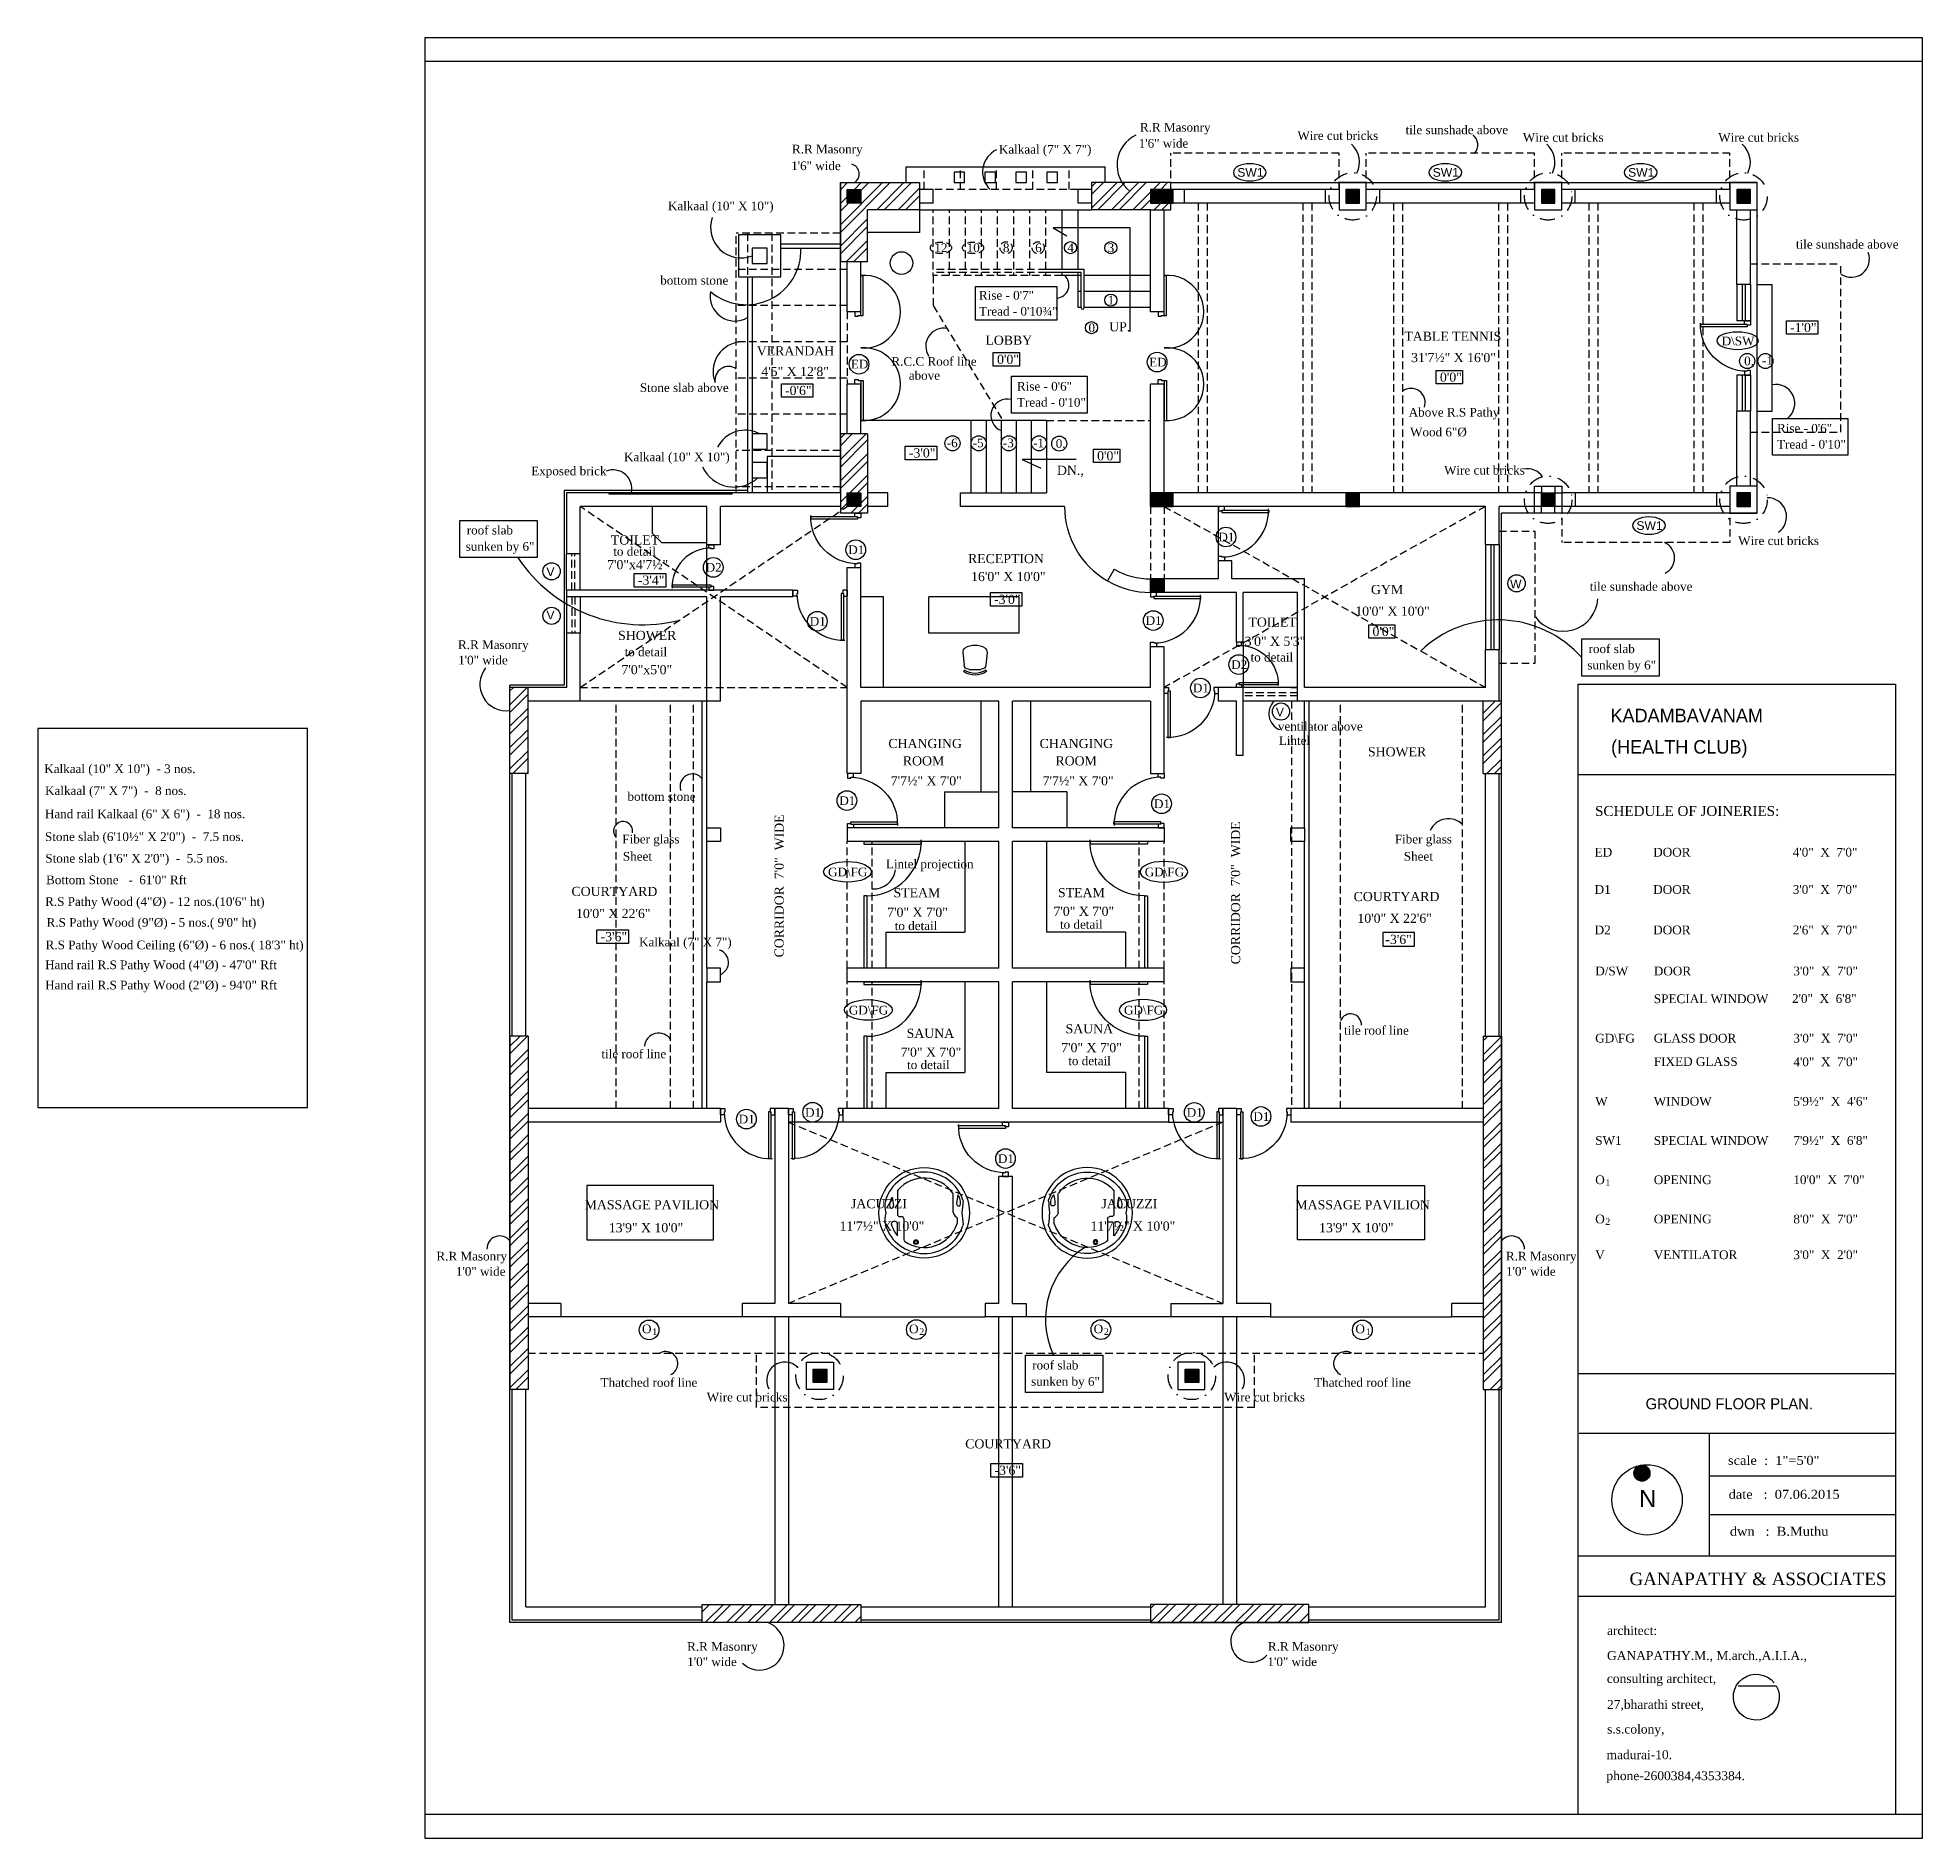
# Model space of a CAD drawing. Extents: x 12259 to 18078, y -1461 to 1911.
# Drawn here: x 13538 to 14787, y -339 to 854 of the extents above; entities that cross this region are included whole.
import ezdxf
from ezdxf.enums import TextEntityAlignment as Align

# ---------------------------------------------------------------- set-up
doc = ezdxf.new("R2010")
doc.units = 0
doc.header["$LTSCALE"] = 20
doc.header["$MEASUREMENT"] = 0
doc.linetypes.add('DASHDOT', pattern=[1, 0.5, -0.25, 0, -0.25])
doc.linetypes.add('HIDDEN', pattern=[0.375, 0.25, -0.125])
doc.layers.get('0').update_dxf_attribs({"linetype": 'CONTINUOUS'})
for name, color, linetype in [('border', 230, 'CONTINUOUS'), ('BORTEXT', 2, 'CONTINUOUS'), ('column', 31, 'CONTINUOUS'), ('DETTEXT', 7, 'CONTINUOUS'), ('DOOR', 1, 'CONTINUOUS'), ('door text', 2, 'CONTINUOUS'), ('FURN', 10, 'CONTINUOUS'), ('Glass', 130, 'CONTINUOUS'), ('handrail', 1, 'CONTINUOUS'), ('HATCH', 252, 'CONTINUOUS'), ('kalkaal', 7, 'CONTINUOUS'), ('PLUMBING', 6, 'CONTINUOUS'), ('Roof lilne', 31, 'CONTINUOUS'), ('Stone', 8, 'CONTINUOUS'), ('text', 2, 'CONTINUOUS'), ('TEXTS', 2, 'CONTINUOUS'), ('wall', 13, 'CONTINUOUS'), ('window', 4, 'CONTINUOUS'), ('window sill', 5, 'CONTINUOUS'), ('WINTEXT', 2, 'CONTINUOUS'), ('WOOD', 7, 'CONTINUOUS')]:
    doc.layers.add(name, color=color, linetype=linetype)
doc.layers.add('correct', color=230, linetype='CONTINUOUS', plot=False)
doc.styles.add('STYLE1', font='arial_2.ttf', dxfattribs={"width": 0.75, "oblique": 25})
doc.styles.add('style3', font='times_2.ttf')
doc.styles.add('style4', font='boos1_1.ttf')
doc.styles.add('style5', font='times_2.ttf')
pattern_1 = [(45, (0, 47.558), (-7.071068, 7.071068), []), (45, (0, 52.558), (-7.071068, 7.071068), [])]

msp = doc.modelspace()

# ---------------------------------------------------------------- texts
at = {"layer": 'BORTEXT'}
for s, height, style, p in [('KADAMBAVANAM', 8.947, 'style4', (14580.2, 400.3)), ('SCHEDULE OF JOINERIES:  ', 6.611, 'style5', (14570, 338.2)), ('ED', 5.79, 'style5', (14569.7, 311.3)), ('DOOR', 5.79, 'style5', (14608.5, 311.3)), ('4\'0"  X  7\'0"', 5.787, 'style5', (14701, 311.3)), ('D1', 5.79, 'style5', (14569.7, 286.6)), ('DOOR', 5.79, 'style5', (14608.5, 286.6)), ('3\'0"  X  7\'0"', 5.787, 'style5', (14701, 286.6)), ('D2', 5.79, 'style5', (14569.7, 259.8)), ('DOOR', 5.79, 'style5', (14608.5, 259.8)), ('2\'6"  X  7\'0"', 5.787, 'style5', (14701, 259.8)), ('D/SW', 5.79, 'style5', (14570.1, 232.6)), ('DOOR', 5.79, 'style5', (14608.9, 232.6)), ('3\'0"  X  7\'0"', 5.787, 'style5', (14701.4, 232.6)), ('SPECIAL WINDOW', 5.787, 'style5', (14608.9, 214.2)), ('2\'0"  X  6\'8"', 5.787, 'style5', (14700.5, 214.4)), ('GD\\FG', 5.79, 'style5', (14570.1, 188.1)), ('GLASS DOOR', 5.79, 'style5', (14608.9, 188.1)), ('3\'0"  X  7\'0"', 5.787, 'style5', (14701.4, 188.1)), ('FIXED GLASS', 5.787, 'style5', (14608.9, 172.6)), ('4\'0"  X  7\'0"', 5.787, 'style5', (14701.4, 172.4)), ('W', 5.79, 'style5', (14570.1, 146.3)), ('WINDOW', 5.79, 'style5', (14608.9, 146.3)), ('5\'9½"  X  4\'6"', 5.787, 'style5', (14701.4, 146.3)), ('SW1', 5.79, 'style5', (14570.1, 120.3)), ('SPECIAL WINDOW', 5.787, 'style5', (14608.9, 120.3)), ('7\'9½"  X  6\'8"', 5.787, 'style5', (14701.4, 120.3)), ('O', 5.79, 'style5', (14570.1, 94.3)), ('OPENING', 5.79, 'style5', (14608.9, 94.3)), ('10\'0"  X  7\'0"', 5.787, 'style5', (14701.4, 94.3)), ('O', 5.79, 'style5', (14570.1, 68.3)), ('OPENING', 5.79, 'style5', (14608.9, 68.3)), ('8\'0"  X  7\'0"', 5.787, 'style5', (14701.4, 68.3)), ('V', 5.79, 'style5', (14570.1, 44.6)), ('VENTILATOR', 5.79, 'style5', (14608.9, 44.6)), ('3\'0"  X  2\'0"', 5.787, 'style5', (14701.4, 44.6)), ('GROUND FLOOR PLAN.', 7.315, 'style4', (14603.5, -54.9))]:
    msp.add_text(s, height=height, dxfattribs=dict(at, style=style)).set_placement(p)
at = {"layer": 'BORTEXT', "color": 0, "style": 'style4'}
msp.add_text('(HEALTH CLUB)', height=8.947, dxfattribs=at).set_placement((14580.6, 379.5))
at = {"layer": 'BORTEXT', "color": 7, "style": 'style3', "width": 1.061034}
for s, p in [('scale  :  1"=5\'0"', (14658.1, -91.7)), ('date   :  07.06.2015', (14658.5, -114.2)), ('dwn   :  B.Muthu', (14659.3, -138.7))]:
    msp.add_text(s, height=5.966, dxfattribs=at).set_placement(p)
at = {"layer": 'BORTEXT', "color": 13, "style": 'style5'}
msp.add_text('GANAPATHY & ASSOCIATES', height=8.316, dxfattribs=at).set_placement((14592.8, -171.4))
at = {"layer": 'BORTEXT', "color": 2, "style": 'style5'}
for s, height, p in [('architect:', 5.91, (14577.9, -204.4)), ('GANAPATHY.M., M.arch.,A.I.I.A.,', 5.914, (14577.9, -221)), ('consulting architect,', 5.914, (14577.8, -236.2)), ('27,bharathi street,', 5.914, (14577.9, -253.4)), ('s.s.colony,', 5.914, (14578, -269.7)), ('madurai-10.', 5.914, (14577.6, -286.7)), ('phone-2600384,4353384.', 5.914, (14577.5, -300.6))]:
    msp.add_text(s, height=height, dxfattribs=at).set_placement(p)
at = {"layer": 'DETTEXT', "style": 'style5'}
for s, p in [(' 1\'6" wide', (14265.4, 781)), ('R.R Masonry', (14268.4, 791.6)), ('R.R Masonry ', (14037.8, 777.2)), ('Kalkaal (7" X 7")', (14174.9, 777)), (' 1\'6" wide', (14035.1, 766.1)), ('Kalkaal (10" X 10")', (13955.6, 739.5)), ('bottom stone', (13950.5, 690.2)), ('Rise - 0\'7"', (14161.7, 680.3)), ('Tread - 0\'10¾"', (14161.7, 669.7)), ('R.C.C Roof line', (14103.7, 636.5)), ('Stone slab above', (13937, 619.1)), ('above', (14115.2, 627.2)), ('Rise - 0\'6"', (14186.9, 620)), ('Tread - 0\'10"', (14186.9, 609.4)), ('Tread - 0\'10"', (14690.6, 581.6)), ('Rise - 0\'6"', (14690.6, 592.2)), ('Kalkaal (10" X 10")', (13926.5, 573.2)), ('Exposed brick', (13865, 563.9)), ('roof slab', (13822.3, 524.7)), ('sunken by 6"', (13821.6, 513.9)), ('R.R Masonry', (13816.5, 448.8)), ('roof slab', (14565.7, 446.1)), ('1\'0" wide', (13816.6, 438.6)), ('sunken by 6"', (14564.9, 435.3)), ('bottom stone', (13928.8, 348.2)), ('Kalkaal (7" X 7")', (13936.5, 251.8)), ('R.R Masonry', (13802.2, 43.7)), ('1\'0" wide', (13815.1, 33.6)), ('R.R Masonry', (14510.9, 43.7)), ('1\'0" wide', (14511, 33.6)), ('roof slab', (14197, -28.5)), ('sunken by 6"', (14196.3, -39.3)), ('R.R Masonry', (13968.3, -214.9)), ('R.R Masonry', (14353.2, -214.9)), ('1\'0" wide', (13968.4, -225)), ('1\'0" wide', (14352.9, -225))]:
    msp.add_text(s, height=5.75, dxfattribs=at).set_placement(p)
for s, p in [('Wire cut bricks', (14399.5, 786.1)), ('tile sunshade above', (14478.4, 789.9)), ('Wire cut bricks', (14548.9, 784.9)), ('Wire cut bricks', (14678.4, 784.9)), ('tile sunshade above', (14737.1, 714.1)), ('Above R.S Pathy ', (14477.6, 602.8)), ('Wood 6"%%C', (14466.2, 589.7)), ('Wire cut bricks', (14496.7, 564.4)), ('to detail', (13933.5, 510.6)), ('Wire cut bricks', (14691.6, 517.7)), ('tile sunshade above', (14600.5, 487.4)), ('to detail', (13941, 444)), ('to detail', (14355.8, 440.5)), ('ventilator above ', (14389, 394.7)), (' Lintel', (14369.7, 385.3)), ('Kalkaal (10" X 10")  - 3 nos.', (13592.4, 366.6)), ('Kalkaal (7" X 7")  -  8 nos.', (13589.7, 352.1)), ('Hand rail Kalkaal (6" X 6")  -  18 nos.', (13609.1, 336.7)), ('Stone slab (6\'10½" X 2\'0")  -  7.5 nos.', (13608.7, 321.6)), ('Fiber glass ', (13945.4, 320)), ('Fiber glass ', (14457.3, 320)), ('Stone slab (1\'6" X 2\'0")  -  5.5 nos.', (13603.5, 307.3)), ('Sheet', (13935.4, 308.6)), ('Sheet', (14452.9, 308.6)), ('Lintel projection', (14129.1, 303.5)), ('Bottom Stone   -  61\'0" Rft', (13590.1, 293)), ('R.S Pathy Wood (4"%%C) - 12 nos.(10\'6" ht)', (13615.6, 278.6)), ('R.S Pathy Wood (9"%%C) - 5 nos.( 9\'0" ht)', (13613.3, 264.8)), ('to detail', (14120, 262.6)), ('to detail', (14229.5, 263.5)), ('R.S Pathy Wood Ceiling (6"%%C) - 6 nos.( 18\'3" ht)', (13628.7, 249.9)), ('Hand rail R.S Pathy Wood (4"%%C) - 47\'0" Rft', (13619.7, 236.7)), ('Hand rail R.S Pathy Wood (2"%%C) - 94\'0" Rft', (13619.7, 223.3)), ('tile roof line', (14425.1, 193.3)), ('tile roof line', (13933, 177.7)), ('to detail', (14128.2, 170.5)), ('to detail', (14235, 173.1)), ('Thatched roof line', (13943, -40)), ('Thatched roof line', (14415.9, -40)), ('Wire cut bricks', (14008.1, -49.7)), ('Wire cut bricks', (14351, -49.7))]:
    msp.add_text(s, height=5.75, dxfattribs=at).set_placement(p, align=Align.CENTER)
at = {"layer": 'DETTEXT', "color": 7, "style": 'style5'}
for s, p in [('12', (14132.2, 711.8)), ('10', (14153.6, 711.8)), ('8', (14177.6, 711.8)), ('6', (14199, 711.8)), ('4', (14220.3, 711.8)), ('3', (14247, 711.8)), ('1', (14247, 677.1)), ('0.', (14234.3, 658.8)), ('0.', (14668.8, 636.8)), ('-1', (14680.6, 637.1)), ('-6', (14140.4, 582.5)), ('-5', (14157.6, 582.5)), ('-3', (14177.6, 582.5)), ('-1', (14197.6, 582.5)), ('0.', (14212.6, 582.1))]:
    msp.add_text(s, height=5.74, dxfattribs=at).set_placement(p)
at = {"layer": 'door text', "style": 'style5'}
for s, p in [('D\\SW', (14653.9, 650)), ('ED', (14076.8, 634.7)), ('ED', (14274.5, 636)), ('D1', (14320.4, 520.1)), ('D1', (14075.1, 511.7)), ('D2', (13980.6, 500)), ('D1', (14049.6, 464.3)), ('D1', (14272.2, 464.8)), ('D2', (14328.9, 435.6)), ('D1', (14303.5, 420.1)), ('D1', (14069.2, 345.5)), ('D1', (14277.7, 343.4)), ('GD\\FG', (14061.7, 298.2)), ('GD\\FG', (14271.6, 298.2)), ('GD\\FG', (14075.5, 206.7)), ('GD\\FG', (14257.8, 206.7)), ('D1', (14002.5, 134.5)), ('D1', (14046.5, 138.9)), ('D1', (14299.4, 138.9)), ('D1', (14343.6, 136.2)), ('D1', (14174.3, 108.3)), ('O', (13938.4, -4.5)), ('O', (14115.4, -4.5)), ('O', (14237.7, -4.5)), ('O', (14411.2, -4.5))]:
    msp.add_text(s, height=5.75, dxfattribs=at).set_placement(p)
at = {"layer": 'door text', "color": 0, "style": 'style5'}
for s, p in [('1', (14576.8, 93.2)), ('2', (14576.8, 67.3)), ('1', (13945.2, -5.6)), ('2', (14122.2, -5.6)), ('2', (14244.5, -5.6)), ('1', (14418, -5.6))]:
    msp.add_text(s, height=4.31, dxfattribs=at).set_placement(p)
at = {"layer": 'text', "style": 'style5'}
for s, p in [('UP.', (14248, 659.3)), ('-1\'0"', (14699.2, 658.8)), ('LOBBY', (14166, 650.4)), ('TABLE TENNIS', (14443.6, 653)), ('VERANDAH', (14014.5, 643.3)), ('0\'0"', (14173.7, 637.7)), ('31\'7½" X 16\'0"', (14448.1, 638.9)), ('4\'5" X 12\'8"', (14017.5, 629.7)), ('0\'0"', (14467.2, 625.9)), ('-0\'6"', (14033.2, 617.1)), ('-3\'0"', (14115.3, 575.7)), ('0\'0"', (14240, 573.8)), ('DN.,', (14213.4, 564.2)), ('TOILET', (13917.8, 518)), ('7\'0"x4\'7½"', (13915.3, 501.7)), ('RECEPTION', (14154.5, 505.7)), ('16\'0" X 10\'0"', (14156.5, 493.8)), ('-3\'4"', (13935.7, 491.4)), ('GYM', (14421.5, 485.2)), ('-3\'0"', (14171.7, 478.7)), ('10\'0" X 10\'0"', (14411.1, 470.9)), ('TOILET', (14340.3, 463.6)), ('0\'0"', (14422.5, 457.4)), ('SHOWER', (13922.6, 454.8)), ('3\'0" X 5\'3"', (14337.8, 450.9)), ('7\'0"x5\'0"', (13924.8, 432.1)), ('CHANGING', (14101.7, 383.2)), ('CHANGING', (14201.9, 383.2)), ('ROOM', (14111.3, 371.7)), ('ROOM', (14212.4, 371.7)), ('SHOWER', (14419.5, 377.7)), ('7\'7½" X 7\'0"', (14103.3, 358.5)), ('7\'7½" X 7\'0"', (14203.9, 358.5)), ('COURTYARD', (13891.7, 285.2)), ('STEAM', (14105.1, 284.3)), ('STEAM', (14214.1, 284.4)), ('COURTYARD', (14410, 281.8)), ('10\'0" X 22\'6"', (13894.7, 270.6)), ('7\'0" X 7\'0"', (14100.9, 271.4)), ('7\'0" X 7\'0"', (14211.1, 272)), ('10\'0" X 22\'6"', (14412.5, 267.4)), ('-3\'6"', (13911, 255.2)), ('-3\'6"', (14431, 253.4)), ('SAUNA', (14219.1, 194.2)), ('SAUNA', (14113.8, 191.2)), ('7\'0" X 7\'0"', (14216.2, 181.7)), ('7\'0" X 7\'0"', (14109.8, 178.7)), ('MASSAGE PAVILION', (13900.4, 77.6)), ('JACUZZI', (14076.9, 78.3)), ('JACUZZI', (14242.9, 78.3)), ('MASSAGE PAVILION', (14371.4, 77.6)), ('13\'9" X 10\'0"', (13916.4, 62.4)), ('11\'7½" X 10\'0"', (14069.3, 63.5)), ('11\'7½" X 10\'0"', (14235.6, 63.5)), ('13\'9" X 10\'0"', (14387.1, 62.4)), ('COURTYARD', (14152.6, -80.8)), ('-3\'6"', (14172, -98.3))]:
    msp.add_text(s, height=6.05, dxfattribs=at).set_placement(p)
for s, p in [('CORRIDOR  7\'0"  WIDE', (14032.3, 244.5)), ('CORRIDOR  7\'0"  WIDE  ', (14334.8, 239.9))]:
    msp.add_text(s, height=6.05, rotation=90, dxfattribs=at).set_placement(p)
at = {"layer": 'WINTEXT', "color": 2, "style": 'STYLE1'}
for s, rotation, p in [('SW1', 0.0858, (14332.9, 761.7)), ('SW1', 0.0858, (14462.4, 761.7)), ('SW1', 0.0858, (14591.9, 761.7)), ('SW1', 0.0858, (14597.4, 527.7)), ('V', 0.0858, (13875.1, 497.1)), ('W', 0.0858, (14513.7, 489)), ('V', 359.9142, (13875.1, 468.5)), ('V', 0.0858, (14358.5, 404.2))]:
    msp.add_text(s, height=5.75, rotation=rotation, dxfattribs=at).set_placement(p)

# ---------------------------------------------------------------- blocks, each defined once
blk = doc.blocks.new('DR1H902')
at = {"color": 0}
for p, q in [((-0.5, 0), (-0.5, 1)), ((-0.5, 1), (-0.45, 1)), ((-0.45, 0), (-0.45, 1)), ((-0.5, 0), (-0.45, 0))]:
    blk.add_line(p, q, dxfattribs=at)
blk.add_arc((-0.5, 0), 1, 0, 91.707, dxfattribs=at)
blk = doc.blocks.new('A$C3B4262AC')
at = {"layer": 'DOOR'}
for p, q in [((0, 4), (0, 0)), ((2.5, 4), (0, 4)), ((0, 0), (3, 0)), ((2.5, 2.25), (2.5, 4)), ((3, 2.25), (2.5, 2.25)), ((3, 0), (3, 2.25))]:
    blk.add_line(p, q, dxfattribs=at)
blk = doc.blocks.new('A$C1F9E242A')
blk.add_blockref('A$C3B4262AC', (0, 0))
at = {"xscale": -1}
blk.add_blockref('A$C3B4262AC', (36, 0), dxfattribs=at)
at = {"layer": 'DOOR', "xscale": -31, "yscale": 31, "zscale": 68.88888888888889}
blk.add_blockref('DR1H902', (18, 2.2), dxfattribs=at)
blk = doc.blocks.new('*U19')
at = {"xscale": -1, "rotation": 90.00000000000256}
blk.add_blockref('A$C1F9E242A', (-14, 20), dxfattribs=at)
blk = doc.blocks.new('*U23')
at = {"rotation": 270.0000000000025}
blk.add_blockref('A$C1F9E242A', (-18, 20), dxfattribs=at)
blk = doc.blocks.new('*U15')
at = {"xscale": -1, "rotation": 90.00000000000249}
blk.add_blockref('A$C1F9E242A', (-14, 20), dxfattribs=at)
blk = doc.blocks.new('*U24')
at = {"rotation": 359.9999999999999}
blk.add_blockref('A$C1F9E242A', (-36, -2), dxfattribs=at)
blk = doc.blocks.new('*U18')
at = {"xscale": -1, "rotation": 270.0000000000025}
blk.add_blockref('A$C1F9E242A', (-18, -16), dxfattribs=at)
blk = doc.blocks.new('CHAIR1')
at = {"color": 0}
for p, q in [((6.1, 10), (16.4, 9.1)), ((20.1, 5), (20.1, -5)), ((20.8, 8.8), (21.9, 9.6)), ((6.1, -10), (16.4, -9.1)), ((20.8, -8.8), (21.9, -9.6))]:
    blk.add_line(p, q, dxfattribs=at)
for centre, radius, start, end in [((15.4, 0), 15.4, 148.407, 211.593), ((5.7, 5.9), 4.06, 85.0303, 148.407), ((16, 5), 4.06, 0, 85.0303), ((7.9, 0), 15.6, 325.6197, 34.3803), ((7.9, 0), 16.9, 325.6197, 34.3803), ((5.7, -5.9), 4.06, 211.593, 274.9697), ((16, -5), 4.06, 274.9697, 0)]:
    blk.add_arc(centre, radius, start, end, dxfattribs=at)
blk = doc.blocks.new('CARLO')
for p, q in [((35.6, 36.3), (35.6, 50.1)), ((0.1, 39), (0.1, 36.4)), ((39.8, 47.5), (39.8, 39.6)), ((41.3, 38.1), (42.4, 38.1)), ((2.8, 32), (2.8, 20.1)), ((38.3, 34.8), (37.1, 34.8)), ((39.8, 18.2), (39.8, 33.3))]:
    blk.add_line(p, q)
for centre, radius in [((22.1, 32.3), 30), ((27.5, 51.7), 1.5), ((27.5, 51.7), 1)]:
    blk.add_circle(centre, radius)
for centre, radius, start, end in [((22.1, 32.3), 27, 17.2485, 162.0447), ((22.1, 32.3), 23, 55.9489, 161.7681), ((34.1, 50.1), 1.5, 0, 55.9489), ((-2.2, 40.1), 1.5, 162.0447, 186.6967), ((-156.9, 22), 154.3, 3.824, 6.6967), ((1.6, 39), 1.5, 161.7681, 180), ((21.1, 32.5), 24, 18.2214, 38.7348), ((41.3, 39.6), 1.5, 180, 270), ((42.4, 39.6), 1.5, 270, 18.2214), ((32.3, 36.6), 15.9, 344.1542, 13.3342), ((-160.3, 42.9), 157.7, 353.3167, 356.1156), ((5.2, 25.3), 7.26, 163.6139, 222.4153), ((-0.8, 26.3), 1.5, 355.0864, 133.6621), ((-29.1, 28), 29.8, 345.215, 356.3677), ((1.6, 36.4), 1.5, 180, 233.6333), ((-2.5, 30.8), 5.48, 12.253, 53.6333), ((37.1, 36.3), 1.5, 180, 270), ((38.3, 33.3), 1.5, 0, 90), ((43.7, 27.7), 1.5, 46.3379, 184.9136), ((72, 29.5), 29.8, 183.6323, 194.785), ((37.7, 26.8), 7.26, 317.5847, 16.3861), ((32.4, 27.9), 15.8, 346.6544, 15.8676), ((-2.2, 24.4), 1.5, 173.3167, 197.9548), ((22.1, 32.3), 27, 197.9548, 342.7515), ((4.3, 20.1), 1.5, 180, 214.5636), ((22.1, 32.3), 23, 214.5636, 318.9795), ((37.8, 18.4), 2, 318.4718, 360)]:
    blk.add_arc(centre, radius, start, end)
blk = doc.blocks.new('*U16')
at = {"rotation": 270.0000000000025}
blk.add_blockref('A$C1F9E242A', (-18, 20), dxfattribs=at)
blk = doc.blocks.new('A$C240D2A6D')
at = {"color": 0}
blk.add_line((1, 2.5), (1, 2.5), dxfattribs=at)
at = {"layer": 'DOOR'}
for p, q in [((0, 45.5), (0, 72)), ((0, 72), (1.6, 72)), ((1.6, 45.5), (1.6, 72)), ((0, 45.5), (1.6, 45.5)), ((0, 2.5), (1.6, 2.5)), ((0, 2.5), (0, -24)), ((1.6, 2.5), (1.6, -24)), ((0, -24), (1.6, -24))]:
    blk.add_line(p, q, dxfattribs=at)
for centre in [(2.2, 48), (2.2, 0)]:
    blk.add_arc(centre, 24.1, 264.8724, 95.1276, dxfattribs=at)
at = {"yscale": 1.000001437762421, "rotation": 270}
for p, xscale, zscale in [((-4, 48), 1.000001437762421, 1.000001437762421), ((-4, 0), -1.000001437762421, 1.000001437762382)]:
    blk.add_blockref('A$C3B4262AC', p, dxfattribs=dict(at, xscale=xscale, zscale=zscale))
blk = doc.blocks.new('*U22')
at = {"rotation": 1.22133299768199e-12}
blk.add_blockref('A$C1F9E242A', (-36, 2), dxfattribs=at)
blk = doc.blocks.new('A$C0BD9222F')
at = {"layer": 'Glass', "color": 4}
for p, q in [((0, 36), (-38, 36)), ((-38, 36), (-38, 34.2)), ((0, 34.2), (-38, 34.2)), ((0, 36), (0, 34.2))]:
    blk.add_line(p, q, dxfattribs=at)
at = {"layer": 'Glass', "color": 4, "extrusion": (0, 0, -1)}
blk.add_ellipse((-2, 36), major_axis=(-25.5, 25.5), ratio=1, start_param=3.926991, end_param=5.52758, dxfattribs=at)
blk = doc.blocks.new('*U27')
at = {"xscale": -1, "rotation": 359.9999999999998}
blk.add_blockref('A$C1F9E242A', (0, -2), dxfattribs=at)
blk = doc.blocks.new('*U28')
at = {"rotation": 179.9999999999999}
blk.add_blockref('A$C1F9E242A', (0, 2), dxfattribs=at)
blk = doc.blocks.new('*U222')
at = {"layer": 'TEXTS'}
blk.add_hatch(color=256, dxfattribs=at).paths.add_polyline_path([(-5.61, 10.84, 1), (1.8, 10.84, 1)])
for centre, radius in [((0.44, -1.46), 16.23), ((-1.9, 10.84), 3.71)]:
    blk.add_circle(centre, radius, dxfattribs=at)
at = {"layer": 'TEXTS', "style": 'STYLE1'}
blk.add_text('N', height=7.92, dxfattribs=at).set_placement((-3.24, -4.76))

# ---------------------------------------------------------------- hatches: boundary and pattern name
at = {"layer": 'column'}
msp.add_hatch(color=8, dxfattribs=at).paths.add_polyline_path([(14275.4, 495.3), (14275.4, 486.3), (14284.4, 486.3), (14284.4, 495.3)])
at = {"layer": 'HATCH'}
for points in [[(14074.4, 744.3), (14083.4, 744.3), (14083.4, 753.3), (14074.4, 753.3)], [(14290.4, 744.3), (14290.4, 753.3), (14275.4, 753.3), (14275.4, 744.3)], [(14404.9, 753.3), (14404.9, 744.3), (14413.9, 744.3), (14413.9, 753.3)], [(14543.4, 753.3), (14534.4, 753.3), (14534.4, 744.3), (14543.4, 744.3)], [(14672.9, 753.3), (14663.9, 753.3), (14663.9, 744.3), (14672.9, 744.3)], [(14083.4, 543.3), (14083.4, 552.3), (14074.4, 552.3), (14074.4, 543.3)], [(14290.4, 552.3), (14284.4, 552.3), (14275.4, 552.3), (14275.4, 543.3), (14290.4, 543.3)], [(14413.9, 552.3), (14404.9, 552.3), (14404.9, 543.3), (14413.9, 543.3)], [(14543.4, 543.3), (14543.4, 552.3), (14534.4, 552.3), (14534.4, 543.3)], [(14672.9, 543.3), (14672.9, 552.3), (14663.9, 552.3), (14663.9, 543.3)], [(14051.9, -28.2), (14051.9, -37.2), (14060.9, -37.2), (14060.9, -28.2)], [(14307.4, -37.2), (14307.4, -28.2), (14298.4, -28.2), (14298.4, -37.2)]]:
    msp.add_hatch(color=8, dxfattribs=at).paths.add_polyline_path(points)
h = msp.add_hatch(dxfattribs=at)
h.set_pattern_fill('STEEL', color=256, scale=16, style=0)
h.set_pattern_definition([(45, (0, 0), (-1.41421356, 1.41421356), []), (45, (0, 1), (-1.41421356, 1.41421356), [])])
h.paths.add_polyline_path([(13916.7, 552.3), (13916.7, 551.5), (13998.2, 551.5), (13998.2, 552.3)])
at = {"layer": 'Stone', "ltscale": 5}
h = msp.add_hatch(dxfattribs=at)
h.set_pattern_fill('STEEL', color=256, scale=80, style=0)
h.set_pattern_definition(pattern_1)
h.paths.add_polyline_path([(14122.4, 739.8), (14122.4, 757.8), (14069.9, 757.8), (14069.9, 705.3), (14087.9, 705.3), (14087.9, 739.8)])
h.paths.add_polyline_path([(14083.4, 744.3), (14074.4, 744.3), (14074.4, 753.3), (14083.4, 753.3)], flags=16)
h = msp.add_hatch(dxfattribs=at)
h.set_pattern_fill('STEEL', color=256, scale=80, style=0)
h.set_pattern_definition(pattern_1)
h.paths.add_polyline_path([(14288.9, 744.3), (14275.4, 744.3), (14275.4, 753.3), (14288.9, 753.3), (14288.9, 757.8), (14236.4, 757.8), (14236.4, 739.8), (14288.9, 739.8)])
h = msp.add_hatch(dxfattribs=at)
h.set_pattern_fill('STEEL', color=256, scale=80, style=0)
h.set_pattern_definition(pattern_1)
h.paths.add_polyline_path([(14087.9, 591.3), (14069.9, 591.3), (14069.9, 538.8), (14087.9, 538.8)])
h.paths.add_polyline_path([(14083.4, 552.3), (14083.4, 543.3), (14074.4, 543.3), (14074.4, 552.3)], flags=16)
h = msp.add_hatch(dxfattribs=at)
h.set_pattern_fill('STEEL', color=256, scale=80, style=0)
h.set_pattern_definition(pattern_1)
h.paths.add_polyline_path([(13862.9, 423.3), (13850.9, 423.3), (13850.9, 366.3), (13862.9, 366.3)])
h = msp.add_hatch(dxfattribs=at)
h.set_pattern_fill('STEEL', color=256, scale=80, style=0)
h.set_pattern_definition(pattern_1)
h.paths.add_polyline_path([(14507.9, 414.3), (14495.9, 414.3), (14495.9, 366.3), (14507.9, 366.3)])
h = msp.add_hatch(dxfattribs=at)
h.set_pattern_fill('STEEL', color=256, scale=80, style=0)
h.set_pattern_definition(pattern_1)
h.paths.add_polyline_path([(13850.9, -41.7), (13862.9, -41.7), (13862.9, 192.3), (13850.9, 192.3)])
h = msp.add_hatch(dxfattribs=at)
h.set_pattern_fill('STEEL', color=256, scale=80, style=0)
h.set_pattern_definition(pattern_1)
h.paths.add_polyline_path([(14507.9, 192.3), (14495.9, 192.3), (14495.9, -41.7), (14507.9, -41.7)])
h = msp.add_hatch(dxfattribs=at)
h.set_pattern_fill('STEEL', color=256, scale=80, style=0)
h.set_pattern_definition([(45, (87, 47.558), (-7.071068, 7.071068), []), (45, (87, 52.558), (-7.071068, 7.071068), [])])
h.paths.add_polyline_path([(14083.4, -196.2), (14083.4, -184.2), (13978.4, -184.2), (13978.4, -196.2)])
h = msp.add_hatch(dxfattribs=at)
h.set_pattern_fill('STEEL', color=256, scale=80, style=0)
h.set_pattern_definition(pattern_1)
h.paths.add_polyline_path([(14380.4, -196.2), (14380.4, -184.2), (14275.4, -184.2), (14275.4, -196.2)])

# ---------------------------------------------------------------- linework, layer by layer
for p, q in [((14113.4, 768.3), (14245.4, 768.3)), ((14113.4, 757.8), (14113.4, 768.3)), ((14245.4, 757.8), (14245.4, 768.3)), ((14069.9, 757.8), (14113.4, 757.8)), ((14069.9, 552.3), (14069.9, 757.8)), ((14288.9, 757.8), (14677.4, 757.8)), ((14391.4, 753.3), (14297.9, 753.3)), ((14520.9, 753.3), (14427.4, 753.3)), ((14650.4, 753.3), (14556.9, 753.3)), ((14677.4, 538.8), (14677.4, 757.8)), ((14122.4, 739.8), (14236.4, 739.8)), ((14216.8, 700.3), (14216.8, 739.8)), ((14227.4, 700.3), (14227.4, 739.8)), ((14391.4, 744.3), (14297.9, 744.3)), ((14520.9, 744.3), (14427.4, 744.3)), ((14650.4, 744.3), (14556.9, 744.3)), ((14030.4, 717.3), (14069.9, 717.3)), ((14030.4, 714.3), (14069.9, 714.3)), ((14008.4, 695.3), (14008.4, 552.3)), ((14011.4, 695.3), (14011.4, 552.3)), ((14131.4, 696.3), (14131.4, 698.3)), ((14142.1, 696.3), (14142.1, 698.3)), ((14152.8, 696.3), (14152.8, 698.3)), ((14163.4, 696.3), (14163.4, 698.3)), ((14174.1, 696.3), (14174.1, 698.3)), ((14184.8, 696.3), (14184.8, 698.3)), ((14195.4, 696.3), (14195.4, 698.3)), ((14206.1, 696.3), (14206.1, 698.3)), ((14216.8, 696.3), (14216.8, 698.3)), ((14227.4, 696.3), (14216.8, 696.3)), ((14227.4, 675), (14227.4, 698.3)), ((14229.4, 696.3), (14227.4, 696.3)), ((14275.4, 696.3), (14231.4, 696.3)), ((14677.4, 690.3), (14687.4, 690.3)), ((14687.4, 606.3), (14687.4, 690.3)), ((14229.4, 685.6), (14227.4, 685.6)), ((14229.4, 675), (14227.4, 675)), ((14275.4, 685.6), (14231.4, 685.6)), ((14275.4, 675), (14231.4, 675)), ((14206.4, 600.3), (14083.4, 600.3)), ((14156.4, 600.3), (14156.4, 552.3)), ((14166.4, 600.3), (14166.4, 552.3)), ((14176.4, 600.3), (14176.4, 552.3)), ((14186.4, 600.3), (14186.4, 552.3)), ((14196.4, 600.3), (14196.4, 552.3)), ((14206.4, 600.3), (14206.4, 552.3)), ((14677.4, 606.3), (14687.4, 606.3)), ((14069.9, 576.3), (14021.4, 576.3)), ((14021.4, 576.3), (14021.4, 552.3)), ((13886.9, 553.8), (13886.9, 424.8)), ((14008.4, 553.8), (13886.9, 553.8)), ((14149.4, 543.3), (14149.4, 552.3)), ((14149.4, 552.3), (14206.4, 552.3)), ((14650.4, 552.3), (14556.9, 552.3)), ((13945.4, 525.3), (13945.4, 543.3)), ((14218.4, 543.3), (14149.4, 543.3)), ((14320.4, 507.3), (14320.4, 543.3)), ((14677.4, 538.8), (14507.9, 538.8)), ((14507.9, -196.2), (14507.9, 538.8)), ((14650.4, 543.3), (14556.9, 543.3)), ((13951.4, 519.3), (13945.4, 525.3)), ((13951.4, 519.3), (13981.4, 519.3)), ((13981.4, 487.8), (13981.4, 517.8)), ((14336.9, 453.3), (14336.9, 423.3)), ((13850.9, -196.2), (13850.9, 424.8)), ((13886.9, 424.8), (13850.9, 424.8)), ((13981.4, 414.3), (13897.4, 414.3)), ((13978.4, 144.3), (13978.4, 414.3)), ((13981.4, 330.3), (13981.4, 414.3)), ((14162.9, 414.3), (14162.9, 354.3)), ((14195.9, 414.3), (14195.9, 354.3)), ((14377.4, 330.3), (14377.4, 414.3)), ((14380.4, 414.3), (14380.4, 144.3)), ((13981.4, 237.3), (13981.4, 321.3)), ((14152.4, 321.3), (14152.4, 261.3)), ((14206.4, 321.3), (14206.4, 261.3)), ((14377.4, 237.3), (14377.4, 321.3)), ((14099.9, 261.3), (14099.9, 237.3)), ((14099.9, 261.3), (14152.4, 261.3)), ((14258.9, 261.3), (14206.4, 261.3)), ((14258.9, 261.3), (14258.9, 237.3)), ((13981.4, 144.3), (13981.4, 228.3)), ((14152.4, 228.3), (14152.4, 168.3)), ((14206.4, 228.3), (14206.4, 168.3)), ((14377.4, 144.3), (14377.4, 228.3)), ((14099.9, 168.3), (14099.9, 144.3)), ((14099.9, 168.3), (14152.4, 168.3)), ((14258.9, 168.3), (14206.4, 168.3)), ((14258.9, 168.3), (14258.9, 144.3)), ((14071.4, 135.3), (14035.4, 135.3)), ((14287.4, 135.3), (14323.4, 135.3)), ((14004.7, 6.3), (13884.7, 6.3)), ((14026.4, 6.3), (14026.4, -184.2)), ((14035.4, 6.3), (14035.4, -184.2)), ((14069.9, 6.3), (14165.9, 6.3)), ((14174.9, -185.7), (14174.9, 6.3)), ((14183.9, -185.7), (14183.9, 6.3)), ((14288.9, 6.3), (14192.9, 6.3)), ((14323.4, 6.3), (14323.4, -184.2)), ((14332.4, 6.3), (14332.4, -184.2)), ((14354.9, 6.3), (14474.9, 6.3)), ((14507.9, -196.2), (13850.9, -196.2))]:
    msp.add_line(p, q)
at = {"linetype": 'HIDDEN'}
for p, q in [((14125.4, 753.3), (14125.4, 768.3)), ((14149.4, 753.3), (14149.4, 768.3)), ((14173.4, 753.3), (14173.4, 768.3)), ((14197.4, 753.3), (14197.4, 768.3)), ((14221.4, 753.3), (14221.4, 768.3)), ((14227.4, 753.3), (14131.4, 753.3)), ((14131.4, 700.3), (14131.4, 739.8)), ((14142.1, 700.3), (14142.1, 739.8)), ((14152.8, 700.3), (14152.8, 739.8)), ((14163.4, 700.3), (14163.4, 739.8)), ((14174.1, 700.3), (14174.1, 739.8)), ((14184.8, 700.3), (14184.8, 739.8)), ((14195.4, 700.3), (14195.4, 739.8)), ((14206.1, 700.3), (14206.1, 739.8)), ((14216.8, 696.3), (14131.4, 696.3)), ((14131.4, 696.3), (14131.4, 676.3)), ((14131.4, 676.3), (14177.4, 600.3)), ((14206.4, 600.3), (14275.4, 600.3)), ((14074.4, 423.3), (13897.4, 543.3)), ((13897.4, 423.3), (14074.4, 543.3)), ((14275.4, 543.3), (14275.4, 495.3)), ((14284.4, 543.3), (14284.4, 495.3)), ((14497.4, 543.3), (14284.4, 423.3)), ((14284.4, 543.3), (14497.4, 423.3)), ((13897.4, 423.3), (14074.4, 423.3)), ((14074.4, 237.3), (14074.4, 321.3)), ((14090.9, 237.3), (14090.9, 321.3)), ((14267.9, 237.3), (14267.9, 321.3)), ((14284.4, 237.3), (14284.4, 321.3)), ((14074.4, 144.3), (14074.4, 228.3)), ((14090.9, 144.3), (14090.9, 228.3)), ((14267.9, 144.3), (14267.9, 228.3)), ((14284.4, 144.3), (14284.4, 228.3)), ((14323.4, 135.3), (14035.4, 15.3)), ((14035.4, 135.3), (14323.4, 15.3))]:
    msp.add_line(p, q, dxfattribs=at)
at = {"color": 8}
msp.add_line((13998.2, 552.3), (13916.7, 552.3), dxfattribs=at)
at = {"color": 41}
for p, q in [((14138.9, 354.3), (14138.9, 330.3)), ((14138.9, 354.3), (14174.9, 354.3)), ((14219.9, 354.3), (14183.9, 354.3)), ((14219.9, 354.3), (14219.9, 330.3))]:
    msp.add_line(p, q, dxfattribs=at)
for points in [[(13990.4, 330.3), (13990.4, 321.3), (13981.4, 321.3), (13981.4, 330.3)], [(14377.4, 330.3), (14377.4, 321.3), (14368.4, 321.3), (14368.4, 330.3)], [(13990.4, 228.3), (13990.4, 237.3), (13981.4, 237.3), (13981.4, 228.3)], [(14377.4, 228.3), (14377.4, 237.3), (14368.4, 237.3), (14368.4, 228.3)]]:
    msp.add_lwpolyline(points, close=True)
msp.add_arc((14275.4, 543.3), 57, 180, 239.992)
at = {"layer": 'border'}
for p, q in [((14786.9, 838), (13794.4, 838)), ((14786.9, -323.3), (13794.4, -323.3))]:
    msp.add_line(p, q, dxfattribs=at)
at = {"layer": 'border', "color": 13}
for p, q in [((14558.6, 425.5), (14558.6, -323.3)), ((14558.6, 425.5), (14769.1, 425.5)), ((14769.1, 425.5), (14769.1, -323.3)), ((14558.6, 365.7), (14769.1, 365.7)), ((14558.6, -31.2), (14769.1, -31.2)), ((14559.5, -70.7), (14769.1, -70.7))]:
    msp.add_line(p, q, dxfattribs=at)
at = {"layer": 'BORTEXT', "color": 13}
for p, q in [((14645.6, -70.7), (14645.6, -151.9)), ((14645.6, -98.9), (14769.1, -98.9)), ((14645.6, -124.5), (14769.1, -124.5))]:
    msp.add_line(p, q, dxfattribs=at)
at = {"layer": 'BORTEXT', "color": 2}
msp.add_lwpolyline([(14664.9, -238), (14690, -238, -26.384304), (14688.7, -236.1)], format="xyb", dxfattribs=at)
at = {"layer": 'column'}
for points in [[(14083.4, 744.3), (14074.4, 744.3), (14074.4, 753.3), (14083.4, 753.3)], [(14275.4, 744.3), (14290.4, 744.3), (14290.4, 753.3), (14275.4, 753.3)], [(14413.9, 753.3), (14404.9, 753.3), (14404.9, 744.3), (14413.9, 744.3)], [(14543.4, 753.3), (14534.4, 753.3), (14534.4, 744.3), (14543.4, 744.3)], [(14672.9, 753.3), (14663.9, 753.3), (14663.9, 744.3), (14672.9, 744.3)], [(14083.4, 543.3), (14074.4, 543.3), (14074.4, 552.3), (14083.4, 552.3)], [(14275.4, 543.3), (14290.4, 543.3), (14290.4, 552.3), (14275.4, 552.3)], [(14413.9, 552.3), (14404.9, 552.3), (14404.9, 543.3), (14413.9, 543.3)], [(14543.4, 543.3), (14534.4, 543.3), (14534.4, 552.3), (14543.4, 552.3)], [(14672.9, 552.3), (14663.9, 552.3), (14663.9, 543.3), (14672.9, 543.3)], [(14284.4, 486.3), (14275.4, 486.3), (14275.4, 495.3), (14284.4, 495.3)], [(14060.9, -37.2), (14051.9, -37.2), (14051.9, -28.2), (14060.9, -28.2)], [(14307.4, -37.2), (14298.4, -37.2), (14298.4, -28.2), (14307.4, -28.2)]]:
    msp.add_lwpolyline(points, close=True, dxfattribs=at)
at = {"layer": 'correct'}
for p, q in [((14534.4, 552.3), (14529.9, 552.3)), ((14534.4, 556.8), (14534.4, 552.3)), ((14543.4, 556.8), (14543.4, 552.3)), ((14543.4, 552.3), (14547.9, 552.3)), ((14534.4, 543.3), (14529.9, 543.3)), ((14534.4, 538.8), (14534.4, 543.3)), ((14547.9, 543.3), (14543.4, 543.3)), ((14543.4, 538.8), (14543.4, 543.3))]:
    msp.add_line(p, q, dxfattribs=at)
at = {"layer": 'correct', "color": 3}
for points in [[(13794.4, -339.1), (14786.9, -339.1), (14786.9, 853.8), (13794.4, 853.8)], [(13538, 145.1), (13716.8, 145.1), (13716.8, 396.1), (13538, 396.1)]]:
    msp.add_lwpolyline(points, close=True, dxfattribs=at)
at = {"layer": 'DETTEXT'}
for points in [[(14159.5, 688.9), (14213.3, 688.9), (14213.3, 666.6), (14159.5, 666.6)], [(14183.2, 629.5), (14233.5, 629.5), (14233.5, 605.1), (14183.2, 605.1)], [(14687.5, 601.6), (14737.4, 601.6), (14737.4, 577.3), (14687.5, 577.3)], [(13817.8, 534), (13869, 534), (13869, 509.4), (13817.8, 509.4)], [(14561.2, 455.5), (14612.4, 455.5), (14612.4, 430.9), (14561.2, 430.9)], [(14192.5, -19.1), (14243.7, -19.1), (14243.7, -43.8), (14192.5, -43.8)]]:
    msp.add_lwpolyline(points, close=True, dxfattribs=at)
at = {"layer": 'DETTEXT', "linetype": 'DASHDOT'}
for centre in [(14409.4, 748.7), (14538.9, 748.7), (14668.4, 748.7), (14538.9, 547.7), (14668.4, 547.7), (14056.1, -32.8), (14302.8, -32.8)]:
    msp.add_circle(centre, 15.7, dxfattribs=at)
at = {"layer": 'DETTEXT', "linetype": 'HIDDEN'}
for centre in [(14179.7, 714.7), (14201, 714.7)]:
    msp.add_circle(centre, 4.01, dxfattribs=at)
at = {"layer": 'DETTEXT'}
for centre, radius in [((14222.4, 714.7), 4.01), ((14249.1, 714.7), 4.01), ((14249.1, 679.9), 4.01), ((14236.3, 661.7), 4.01), ((14670.8, 639.6), 4.99), ((14682.9, 639.6), 4.99), ((14144.2, 585.1), 4.99), ((14161.5, 585.1), 4.99), ((14181.5, 585.1), 4.99), ((14201.5, 585.1), 4.99), ((14214.9, 584.9), 4.97)]:
    msp.add_circle(centre, radius, dxfattribs=at)
for centre, radius, start, end in [((14275.2, 769.5), 22, 115.6427, 232.7157), ((14484, 782.8), 8.28, 318.6941, 53.7121), ((14180.2, 764.9), 16.1, 115.0413, 226.487), ((14398, 771.3), 15.9, 333.3384, 48.3707), ((14527.5, 771.3), 15.9, 333.3384, 48.3707), ((14657, 771.3), 15.9, 333.3384, 48.3707), ((14075.8, 763.6), 6.59, 299.1314, 75.459), ((14004, 728), 20.1, 160.8467, 291.6399), ((14007.5, 713.2), 36.3, 229.6431, 1.6714), ((14739.8, 707.1), 12, 235.0738, 21.3434), ((14212.8, 689.9), 8.56, 273.544, 48.3732), ((14000, 682.5), 16.4, 169.0945, 300.9688), ((14005.1, 632.7), 19.6, 91.3109, 201.7228), ((14138.3, 649.6), 11.8, 78.8923, 214.7553), ((13995.9, 626.9), 9.11, 56.4635, 188.964), ((14180.4, 603.6), 10.8, 75.1638, 248.306), ((14448, 612.1), 9.41, 340.8097, 126.2783), ((14689.8, 611.5), 12.6, 307.99, 100.9784), ((14006.7, 573.6), 20.2, 61.2117, 153.9868), ((13919.3, 555.1), 12.4, 346.7349, 111.9282), ((13999.5, 579.2), 23.1, 204.6588, 312.9376), ((14525.3, 556.2), 12, 34.1402, 102.5076), ((14684.4, 536.5), 12.5, 304.3752, 91.7859), ((14611.5, 509.1), 11.2, 296.0797, 65.841), ((13938.7, 563.6), 98.7, 213.2615, 284.4595), ((14549, 483.5), 22.9, 216.0163, 356.3538), ((14505.7, 394), 74.1, 41.5575, 133.7671), ((13848.5, 425.4), 17.5, 141.5072, 278.1062), ((14365.3, 406), 11.5, 134.0992, 247.3133), ((13971.8, 357.9), 8.14, 35.6272, 200.9867), ((13925.9, 328.2), 6.28, 348.9651, 223.7173), ((14472.8, 323.3), 13.1, 44.3033, 156.1782), ((14092.1, 304.4), 14.5, 265.6184, 352.4906), ((13987.1, 241.2), 8.62, 293.1336, 71.4127), ((14408, 199.9), 7.2, 357.6303, 156.3518), ((13949.5, 184.8), 9.56, 33.287, 174.2187), ((13844.2, 51.4), 8.55, 38.0453, 181.1506), ((14262.1, 4.8), 56.3, 121.1322, 205.1717), ((14514.7, 51.4), 8.55, 358.8494, 141.9547), ((13954.2, -24.6), 7.96, 294.8667, 120.4929), ((14033.1, -35.6), 12, 45.6592, 208.479), ((14325.8, -35.6), 12, 331.521, 134.3408), ((14404.7, -24.6), 7.96, 59.5071, 245.1333), ((14016.4, -211.5), 16.2, 225.8583, 70.8841), ((14342.2, -208.9), 13.6, 111.7181, 319.5914)]:
    msp.add_arc(centre, radius, start, end, dxfattribs=at)
at = {"layer": 'DETTEXT', "linetype": 'HIDDEN', "extrusion": (0, 0, -1)}
for centre in [(14136.5, 714.6), (14157.8, 714.6)]:
    msp.add_ellipse(centre, major_axis=(7.19, 0), ratio=0.505597, dxfattribs=at)
at = {"layer": 'door text', "color": 7}
for centre in [(14082.2, 637.5), (14279.8, 638.9), (14325.4, 523), (14080.1, 514.6), (13985.6, 502.9), (14054.6, 467.2), (14277.2, 467.7), (14333.9, 438.5), (14308.5, 423), (14074.2, 348.4), (14282.7, 346.3), (14007.6, 137.4), (14051.5, 141.9), (14304.4, 141.8), (14348.6, 139.1), (14179.3, 111.2), (13943.1, -2.3), (14120.2, -2.1), (14242.5, -2.1), (14415.8, -2.3)]:
    msp.add_circle(centre, 6.51, dxfattribs=at)
at = {"layer": 'door text', "color": 7, "extrusion": (0, 0, -1)}
for centre, major_axis, ratio in [((14341.2, 764.6), (10.9, 0), 0.523922), ((14470.7, 764.6), (10.9, 0), 0.523922), ((14600.2, 764.6), (10.9, 0), 0.523922), ((14664.4, 653.1), (13.8, 0), 0.416117), ((14605.7, 530.6), (10.9, 0), 0.523922), ((14284.3, 301.2), (-15.8, 0), 0.431713), ((14270.5, 209.7), (-15.8, 0), 0.431713)]:
    msp.add_ellipse(centre, major_axis=major_axis, ratio=ratio, start_param=-1.570796, end_param=4.712389, dxfattribs=at)
at = {"layer": 'door text', "color": 7}
for centre in [(14074.6, 301.2), (14088.4, 209.7)]:
    msp.add_ellipse(centre, major_axis=(15.8, 0), ratio=0.431713, start_param=-1.570796, end_param=4.712389, dxfattribs=at)
at = {"layer": 'FURN'}
for p, q in [((14122.4, 739.8), (14122.4, 724.8)), ((14122.4, 724.8), (14087.9, 724.8)), ((14098.4, 483.3), (14083.4, 483.3)), ((14098.4, 423.3), (14098.4, 483.3)), ((14128.4, 459.3), (14128.4, 483.3)), ((14188.4, 483.3), (14128.4, 483.3)), ((14188.4, 459.3), (14188.4, 483.3)), ((14188.4, 459.3), (14128.4, 459.3))]:
    msp.add_line(p, q, dxfattribs=at)
for points in [[(13901.9, 93.3), (13901.9, 57.3), (13985.9, 57.3), (13985.9, 93.3)], [(14456.9, 93.3), (14456.9, 57.3), (14372.9, 57.3), (14372.9, 93.3)]]:
    msp.add_lwpolyline(points, close=True, dxfattribs=at)
msp.add_circle((14110.4, 704.5), 7.5, dxfattribs=at)
at = {"layer": 'Glass', "linetype": 'HIDDEN'}
for p, q in [((13921.3, 144.3), (13921.3, 414.3)), ((13972.5, 144.3), (13972.5, 414.3)), ((14368.8, 414.3), (14368.8, 144.3)), ((14482.2, 144.3), (14482.2, 414.3))]:
    msp.add_line(p, q, dxfattribs=at)
at = {"layer": 'Glass'}
for p, q in [((14085.4, 285.3), (14085.4, 237.3)), ((14087.4, 285.3), (14085.4, 285.3)), ((14087.4, 285.3), (14087.4, 237.3)), ((14271.4, 285.3), (14271.4, 237.3)), ((14271.4, 285.3), (14273.4, 285.3)), ((14273.4, 285.3), (14273.4, 237.3)), ((14085.4, 192.3), (14085.4, 144.3)), ((14087.4, 192.3), (14085.4, 192.3)), ((14087.4, 192.3), (14087.4, 144.3)), ((14271.4, 192.3), (14271.4, 144.3)), ((14271.4, 192.3), (14273.4, 192.3)), ((14273.4, 192.3), (14273.4, 144.3))]:
    msp.add_line(p, q, dxfattribs=at)
at = {"layer": 'handrail', "linetype": 'HIDDEN'}
for p, q in [((14206.1, 700.3), (14131.4, 700.3)), ((14206.1, 698.3), (14131.4, 698.3))]:
    msp.add_line(p, q, dxfattribs=at)
at = {"layer": 'handrail'}
for p, q in [((14231.4, 700.3), (14206.1, 700.3)), ((14231.4, 675), (14231.4, 700.3)), ((14229.4, 698.3), (14206.1, 698.3)), ((14229.4, 675), (14229.4, 698.3))]:
    msp.add_line(p, q, dxfattribs=at)
msp.add_arc((14230.4, 675), 1, 180, 0, dxfattribs=at)
at = {"layer": 'kalkaal', "linetype": 'HIDDEN'}
for p, q in [((14069.9, 724.3), (14000.9, 724.3)), ((14000.9, 552.3), (14000.9, 724.3)), ((14008.4, 724.3), (14008.4, 552.3)), ((14024.4, 724.3), (14024.4, 552.3)), ((14074.4, 700.3), (14000.9, 700.3)), ((14074.4, 676.3), (14000.9, 676.3)), ((14074.4, 672.3), (14074.4, 624.3)), ((14074.4, 652.3), (14000.9, 652.3)), ((14074.4, 628.3), (14000.9, 628.3)), ((14074.4, 604.3), (14000.9, 604.3)), ((14069.9, 580.3), (14000.9, 580.3)), ((14069.9, 556.3), (14000.9, 556.3))]:
    msp.add_line(p, q, dxfattribs=at)
at = {"layer": 'kalkaal'}
for points in [[(14145.2, 764.8), (14145.2, 757.8), (14152.2, 757.8), (14152.2, 764.8), (14145.2, 764.8)], [(14165.6, 764.8), (14165.6, 757.8), (14172.6, 757.8), (14172.6, 764.8), (14165.6, 764.8)], [(14186.2, 764.8), (14186.2, 757.8), (14193.2, 757.8), (14193.2, 764.8), (14186.2, 764.8)], [(14206.8, 764.8), (14206.8, 757.8), (14213.8, 757.8), (14213.8, 764.8), (14206.8, 764.8)]]:
    msp.add_lwpolyline(points, dxfattribs=at)
msp.add_lwpolyline([(14002.4, 695.3), (14030.4, 695.3), (14030.4, 723.3), (14002.4, 723.3)], close=True, dxfattribs=at)
at = {"layer": 'Roof lilne', "linetype": 'HIDDEN'}
for p, q in [((14400.4, 777.3), (14288.9, 777.3)), ((14288.9, 753.3), (14288.9, 777.3)), ((14400.4, 753.3), (14400.4, 777.3)), ((14529.9, 777.3), (14418.4, 777.3)), ((14418.4, 753.3), (14418.4, 777.3)), ((14529.9, 753.3), (14529.9, 777.3)), ((14659.4, 777.3), (14547.9, 777.3)), ((14547.9, 753.3), (14547.9, 777.3)), ((14659.4, 753.3), (14659.4, 777.3)), ((14672.9, 704), (14732.9, 704)), ((14732.9, 592.5), (14732.9, 704)), ((14672.9, 592.5), (14732.9, 592.5)), ((14547.9, 543.3), (14547.9, 519.3)), ((14659.4, 543.3), (14659.4, 519.3)), ((14506.4, 527), (14530.4, 527)), ((14530.4, 439.5), (14530.4, 527)), ((14659.4, 519.3), (14547.9, 519.3)), ((14506.4, 439.5), (14530.4, 439.5)), ((13957.4, 144.3), (13957.4, 414.3)), ((14401.4, 144.3), (14401.4, 414.3)), ((13862.9, -17.7), (14495.9, -17.7))]:
    msp.add_line(p, q, dxfattribs=at)
at = {"layer": 'Roof lilne', "color": 8, "linetype": 'HIDDEN'}
for p, q in [((14014.4, -53.7), (14014.4, -17.7)), ((14344.4, -53.7), (14344.4, -17.7)), ((14344.4, -53.7), (14014.4, -53.7))]:
    msp.add_line(p, q, dxfattribs=at)
at = {"layer": 'text', "color": 13}
for p, q in [((14558.6, -151.9), (14769.1, -151.9)), ((14558.6, -178.6), (14769.1, -178.6))]:
    msp.add_line(p, q, dxfattribs=at)
at = {"layer": 'text'}
for points in [[(14261.9, 658.9), (14261.9, 727.8), (14210.9, 727.8), (14220, 722.6)], [(14226.1, 574.3), (14190.3, 574.3), (14202.8, 568.7)]]:
    msp.add_lwpolyline(points, dxfattribs=at)
for points in [[(14696.8, 666.3), (14717.7, 666.3), (14717.7, 657.3), (14696.8, 657.3)], [(14171.2, 645.2), (14188.6, 645.2), (14188.6, 636.2), (14171.2, 636.2)], [(14030.8, 624.6), (14051.7, 624.6), (14051.7, 615.6), (14030.8, 615.6)], [(14464.8, 633.4), (14482.1, 633.4), (14482.1, 624.4), (14464.8, 624.4)], [(14112.9, 583.2), (14133.9, 583.2), (14133.9, 574.2), (14112.9, 574.2)], [(14237.6, 581.3), (14255, 581.3), (14255, 572.3), (14237.6, 572.3)], [(13933.3, 498.9), (13954.3, 498.9), (13954.3, 489.8), (13933.3, 489.8)], [(14169.3, 486.2), (14190.2, 486.2), (14190.2, 477.2), (14169.3, 477.2)], [(14420, 464.9), (14437.4, 464.9), (14437.4, 455.9), (14420, 455.9)], [(13908.6, 262.7), (13929.5, 262.7), (13929.5, 253.6), (13908.6, 253.6)], [(14450.3, 260.9), (14429.4, 260.9), (14429.4, 251.9), (14450.3, 251.9)], [(14169.6, -90.8), (14190.5, -90.8), (14190.5, -99.8), (14169.6, -99.8)]]:
    msp.add_lwpolyline(points, close=True, dxfattribs=at)
at = {"layer": 'wall'}
for p, q in [((14069.9, 757.8), (14122.4, 757.8)), ((14069.9, 757.8), (14069.9, 705.3)), ((14122.4, 757.8), (14122.4, 739.8)), ((14131.4, 753.3), (14122.4, 753.3)), ((14131.4, 744.3), (14131.4, 753.3)), ((14236.4, 753.3), (14227.4, 753.3)), ((14227.4, 744.3), (14227.4, 753.3)), ((14288.9, 757.8), (14236.4, 757.8)), ((14236.4, 757.8), (14236.4, 739.8)), ((14288.9, 753.3), (14288.9, 757.8)), ((14297.9, 753.3), (14288.9, 753.3)), ((14297.9, 744.3), (14297.9, 753.3)), ((14400.4, 753.3), (14391.4, 753.3)), ((14391.4, 744.3), (14391.4, 753.3)), ((14427.4, 753.3), (14418.4, 753.3)), ((14427.4, 744.3), (14427.4, 753.3)), ((14529.9, 753.3), (14520.9, 753.3)), ((14520.9, 744.3), (14520.9, 753.3)), ((14556.9, 753.3), (14547.9, 753.3)), ((14556.9, 744.3), (14556.9, 753.3)), ((14659.4, 753.3), (14650.4, 753.3)), ((14650.4, 744.3), (14650.4, 753.3)), ((14122.4, 739.8), (14087.9, 739.8)), ((14087.9, 705.3), (14087.9, 739.8)), ((14131.4, 744.3), (14122.4, 744.3)), ((14236.4, 744.3), (14227.4, 744.3)), ((14275.4, 739.8), (14236.4, 739.8)), ((14275.4, 672.3), (14275.4, 739.8)), ((14275.4, 739.8), (14288.9, 739.8)), ((14284.4, 672.3), (14284.4, 739.8)), ((14297.9, 744.3), (14288.9, 744.3)), ((14288.9, 739.8), (14288.9, 744.3)), ((14400.4, 744.3), (14391.4, 744.3)), ((14427.4, 744.3), (14418.4, 744.3)), ((14529.9, 744.3), (14520.9, 744.3)), ((14556.9, 744.3), (14547.9, 744.3)), ((14659.4, 744.3), (14650.4, 744.3)), ((14663.9, 690.3), (14663.9, 739.8)), ((14672.9, 690.3), (14672.9, 739.8)), ((14087.9, 705.3), (14069.9, 705.3)), ((14074.4, 672.3), (14074.4, 705.3)), ((14083.4, 672.3), (14083.4, 705.3)), ((14672.9, 690.3), (14663.9, 690.3)), ((14074.4, 672.3), (14074.4, 672.3)), ((14083.4, 672.3), (14074.4, 672.3)), ((14284.4, 672.3), (14275.4, 672.3)), ((14074.4, 591.3), (14074.4, 624.3)), ((14083.4, 624.3), (14074.4, 624.3)), ((14083.4, 591.3), (14083.4, 624.3)), ((14275.4, 543.3), (14275.4, 624.3)), ((14284.4, 624.3), (14275.4, 624.3)), ((14284.4, 552.3), (14284.4, 624.3)), ((14663.9, 556.8), (14663.9, 606.3)), ((14672.9, 606.3), (14663.9, 606.3)), ((14672.9, 556.8), (14672.9, 606.3)), ((14087.9, 591.3), (14069.9, 591.3)), ((14069.9, 591.3), (14069.9, 538.8)), ((14087.9, 591.3), (14087.9, 538.8)), ((13888.4, 552.3), (13888.4, 511.8)), ((13916.7, 552.3), (13888.4, 552.3)), ((13916.7, 551.5), (13916.7, 552.3)), ((13998.2, 551.5), (13916.7, 551.5)), ((14069.9, 552.3), (13998.2, 552.3)), ((13998.2, 551.5), (13998.2, 552.3)), ((14101.4, 552.3), (14087.9, 552.3)), ((14101.4, 543.3), (14101.4, 552.3)), ((14529.9, 552.3), (14284.4, 552.3)), ((14556.9, 552.3), (14547.9, 552.3)), ((14556.9, 552.3), (14547.9, 552.3)), ((14556.9, 552.3), (14556.9, 543.3)), ((14659.4, 552.3), (14650.4, 552.3)), ((14650.4, 552.3), (14650.4, 543.3)), ((13981.4, 543.3), (13897.4, 543.3)), ((13897.4, 511.8), (13897.4, 543.3)), ((13981.4, 517.8), (13981.4, 543.3)), ((13990.4, 517.8), (13990.4, 543.3)), ((14069.9, 543.3), (13990.4, 543.3)), ((14087.9, 538.8), (14069.9, 538.8)), ((14101.4, 543.3), (14087.9, 543.3)), ((14497.4, 543.3), (14275.4, 543.3)), ((14497.4, 518), (14497.4, 543.3)), ((14506.4, 518), (14506.4, 543.3)), ((14529.9, 543.3), (14506.4, 543.3)), ((14556.9, 543.3), (14547.9, 543.3)), ((14556.9, 543.3), (14547.9, 543.3)), ((14659.4, 543.3), (14650.4, 543.3)), ((13990.4, 517.8), (13981.4, 517.8)), ((14497.4, 518), (14506.4, 518)), ((13897.4, 511.8), (13888.4, 511.8)), ((14074.4, 502.8), (14083.4, 502.8)), ((14074.4, 366.3), (14074.4, 502.8)), ((14083.4, 423.3), (14083.4, 502.8)), ((14251.4, 501.7), (14246.9, 493.9)), ((14320.4, 495.3), (14320.4, 507.3)), ((14329.4, 507.3), (14320.4, 507.3)), ((14329.4, 495.3), (14329.4, 507.3)), ((14038.4, 487.8), (13888.4, 487.8)), ((13888.4, 487.8), (13888.4, 483.3)), ((13897.4, 487.8), (13897.4, 487.8)), ((14038.4, 483.3), (14038.4, 487.8)), ((14320.4, 495.3), (14275.4, 495.3)), ((14377.4, 495.3), (14329.4, 495.3)), ((14377.4, 423.3), (14377.4, 495.3)), ((13981.4, 483.3), (13888.4, 483.3)), ((13897.4, 483.3), (13897.4, 483.3)), ((13981.4, 414.3), (13981.4, 483.3)), ((13990.4, 414.3), (13990.4, 483.3)), ((14038.4, 483.3), (13990.4, 483.3)), ((14332.4, 486.3), (14275.4, 486.3)), ((14332.4, 453.3), (14332.4, 486.3)), ((14372.9, 486.3), (14336.9, 486.3)), ((14336.9, 453.3), (14336.9, 486.3)), ((14372.9, 414.3), (14372.9, 486.3)), ((13888.4, 459.3), (13888.4, 423.3)), ((13897.4, 459.3), (13888.4, 459.3)), ((13897.4, 414.3), (13897.4, 459.3)), ((14275.4, 423.3), (14275.4, 450.3)), ((14284.4, 450.3), (14275.4, 450.3)), ((14284.4, 366.3), (14284.4, 450.3)), ((14336.9, 453.3), (14332.4, 453.3)), ((14497.4, 423.3), (14497.4, 448.5)), ((14497.4, 448.5), (14506.4, 448.5)), ((14506.4, 414.3), (14506.4, 448.5)), ((13850.9, 366.3), (13850.9, 423.3)), ((13862.9, 423.3), (13850.9, 423.3)), ((13888.4, 423.3), (13862.9, 423.3)), ((13862.9, 366.3), (13862.9, 423.3)), ((13897.4, 414.3), (13862.9, 414.3)), ((13990.4, 414.3), (13981.4, 414.3)), ((14275.4, 423.3), (14083.4, 423.3)), ((14083.4, 414.3), (14083.4, 366.3)), ((14174.9, 414.3), (14083.4, 414.3)), ((14174.9, 330.3), (14174.9, 414.3)), ((14183.9, 330.3), (14183.9, 414.3)), ((14275.4, 414.3), (14183.9, 414.3)), ((14275.4, 414.3), (14275.4, 366.3)), ((14336.9, 423.3), (14320.4, 423.3)), ((14320.4, 414.3), (14320.4, 423.3)), ((14332.4, 414.3), (14320.4, 414.3)), ((14332.4, 378.3), (14332.4, 414.3)), ((14336.9, 378.3), (14336.9, 423.3)), ((14368.4, 423.3), (14372.9, 423.3)), ((14507.9, 414.3), (14368.4, 414.3)), ((14497.4, 423.3), (14377.4, 423.3)), ((14495.9, 366.3), (14495.9, 414.3)), ((14507.9, 366.3), (14507.9, 414.3)), ((14336.9, 378.3), (14332.4, 378.3)), ((13862.9, 366.3), (13850.9, 366.3)), ((13852.4, 192.3), (13852.4, 366.3)), ((13861.4, 192.3), (13861.4, 366.3)), ((14083.4, 366.3), (14074.4, 366.3)), ((14275.4, 366.3), (14284.4, 366.3)), ((14495.9, 366.3), (14507.9, 366.3)), ((14497.4, 192.3), (14497.4, 366.3)), ((14506.4, 192.3), (14506.4, 366.3)), ((14174.9, 330.3), (14074.4, 330.3)), ((14074.4, 330.3), (14074.4, 321.3)), ((14284.4, 330.3), (14183.9, 330.3)), ((14284.4, 330.3), (14284.4, 321.3)), ((14174.9, 321.3), (14074.4, 321.3)), ((14174.9, 237.3), (14174.9, 321.3)), ((14183.9, 237.3), (14183.9, 321.3)), ((14284.4, 321.3), (14183.9, 321.3)), ((14074.4, 228.3), (14074.4, 237.3)), ((14174.9, 237.3), (14074.4, 237.3)), ((14284.4, 237.3), (14183.9, 237.3)), ((14284.4, 228.3), (14284.4, 237.3)), ((14174.9, 228.3), (14074.4, 228.3)), ((14174.9, 144.3), (14174.9, 228.3)), ((14183.9, 144.3), (14183.9, 228.3)), ((14284.4, 228.3), (14183.9, 228.3)), ((13862.9, 192.3), (13850.9, 192.3)), ((13850.9, 192.3), (13850.9, -41.7)), ((13862.9, 192.3), (13862.9, -41.7)), ((14495.9, 192.3), (14507.9, 192.3)), ((14495.9, 192.3), (14495.9, -41.7)), ((14507.9, 192.3), (14507.9, -41.7)), ((13990.4, 144.3), (13862.9, 144.3)), ((13990.4, 144.3), (13990.4, 135.3)), ((14035.4, 144.3), (14026.4, 144.3)), ((14026.4, 144.3), (14026.4, 15.3)), ((14035.4, 144.3), (14035.4, 15.3)), ((14174.9, 144.3), (14071.4, 144.3)), ((14071.4, 144.3), (14071.4, 135.3)), ((14287.4, 144.3), (14183.9, 144.3)), ((14287.4, 144.3), (14287.4, 135.3)), ((14332.4, 144.3), (14323.4, 144.3)), ((14323.4, 144.3), (14323.4, 15.3)), ((14332.4, 144.3), (14332.4, 15.3)), ((14495.9, 144.3), (14368.4, 144.3)), ((14368.4, 144.3), (14368.4, 135.3)), ((13990.4, 135.3), (13862.9, 135.3)), ((14287.4, 135.3), (14071.4, 135.3)), ((14495.9, 135.3), (14368.4, 135.3)), ((14174.9, 15.3), (14174.9, 99.3)), ((14183.9, 99.3), (14174.9, 99.3)), ((14183.9, 15.3), (14183.9, 99.3)), ((13884.7, 15.3), (13862.9, 15.3)), ((13884.7, 15.3), (13884.7, 6.3)), ((14026.4, 15.3), (14004.7, 15.3)), ((14004.7, 15.3), (14004.7, 6.3)), ((14069.9, 15.3), (14035.4, 15.3)), ((14069.9, 15.3), (14069.9, 6.3)), ((14174.9, 15.3), (14165.9, 15.3)), ((14165.9, 15.3), (14165.9, 6.3)), ((14183.9, 15.3), (14192.9, 15.3)), ((14192.9, 15.3), (14192.9, 6.3)), ((14288.9, 15.3), (14288.9, 6.3)), ((14288.9, 15.3), (14323.4, 15.3)), ((14354.9, 15.3), (14332.4, 15.3)), ((14354.9, 15.3), (14354.9, 6.3)), ((14495.9, 15.3), (14474.9, 15.3)), ((14474.9, 15.3), (14474.9, 6.3)), ((13884.7, 6.3), (13862.9, 6.3)), ((14069.9, 6.3), (14004.7, 6.3)), ((14192.9, 6.3), (14165.9, 6.3)), ((14354.9, 6.3), (14288.9, 6.3)), ((14495.9, 6.3), (14474.9, 6.3)), ((13862.9, -41.7), (13850.9, -41.7)), ((13852.4, -194.7), (13852.4, -41.7)), ((13861.4, -185.7), (13861.4, -41.7)), ((14495.9, -41.7), (14507.9, -41.7)), ((14497.4, -185.7), (14497.4, -41.7)), ((14506.4, -194.7), (14506.4, -41.7)), ((13861.4, -185.7), (13978.4, -185.7)), ((13978.4, -196.2), (13978.4, -184.2)), ((13978.4, -184.2), (14083.4, -184.2)), ((14083.4, -184.2), (14083.4, -196.2)), ((14083.4, -185.7), (14275.4, -185.7)), ((14380.4, -184.2), (14275.4, -184.2)), ((14275.4, -184.2), (14275.4, -196.2)), ((14380.4, -196.2), (14380.4, -184.2)), ((14380.4, -185.7), (14497.4, -185.7)), ((13978.4, -194.7), (13852.4, -194.7)), ((14083.4, -196.2), (13978.4, -196.2)), ((14275.4, -194.7), (14083.4, -194.7)), ((14275.4, -196.2), (14380.4, -196.2)), ((14506.4, -194.7), (14380.4, -194.7))]:
    msp.add_line(p, q, dxfattribs=at)
for points in [[(14418.4, 757.8), (14400.4, 757.8), (14400.4, 739.8), (14418.4, 739.8)], [(14547.9, 757.8), (14529.9, 757.8), (14529.9, 739.8), (14547.9, 739.8)], [(14677.4, 757.8), (14659.4, 757.8), (14659.4, 739.8), (14677.4, 739.8)], [(14011.4, 704.3), (14021.4, 704.3), (14021.4, 714.3), (14011.4, 714.3)], [(14011.4, 581.3), (14021.4, 581.3), (14021.4, 591.3), (14011.4, 591.3)], [(14011.4, 562.3), (14021.4, 562.3), (14021.4, 572.3), (14011.4, 572.3)], [(14547.9, 538.8), (14529.9, 538.8), (14529.9, 556.8), (14547.9, 556.8)], [(14677.4, 556.8), (14659.4, 556.8), (14659.4, 538.8), (14677.4, 538.8)], [(14065.4, -41.7), (14047.4, -41.7), (14047.4, -23.7), (14065.4, -23.7)], [(14293.4, -41.7), (14311.4, -41.7), (14311.4, -23.7), (14293.4, -23.7)]]:
    msp.add_lwpolyline(points, close=True, dxfattribs=at)
for radius, start in [(48, 240), (57, 239.992)]:
    msp.add_arc((14275.4, 543.3), radius, start, 270, dxfattribs=at)
at = {"layer": 'window'}
for p, q in [((14667.4, 690.3), (14667.4, 666.3)), ((14669.4, 690.3), (14669.4, 666.3)), ((14667.4, 630.3), (14667.4, 606.3)), ((14669.4, 630.3), (14669.4, 606.3)), ((14500.9, 518), (14500.9, 448.5)), ((14502.9, 518), (14502.9, 448.5))]:
    msp.add_line(p, q, dxfattribs=at)
at = {"layer": 'window', "linetype": 'HIDDEN'}
for p, q in [((13891.9, 487.8), (13891.9, 511.8)), ((13893.9, 487.8), (13893.9, 511.8)), ((13891.9, 483.3), (13891.9, 459.3)), ((13893.9, 483.3), (13893.9, 459.3)), ((14372.9, 419.8), (14336.9, 419.8)), ((14372.9, 417.8), (14336.9, 417.8))]:
    msp.add_line(p, q, dxfattribs=at)
at = {"layer": 'window sill'}
for p, q in [((14663.9, 690.3), (14663.9, 666.3)), ((14672.9, 690.3), (14672.9, 666.3)), ((14672.9, 666.3), (14663.9, 666.3)), ((14663.9, 630.3), (14663.9, 606.3)), ((14672.9, 630.3), (14663.9, 630.3)), ((14672.9, 630.3), (14672.9, 606.3)), ((14497.4, 518), (14497.4, 448.5)), ((14506.4, 518), (14506.4, 448.5)), ((13888.4, 487.8), (13888.4, 511.8)), ((13897.4, 487.8), (13897.4, 511.8)), ((13888.4, 483.3), (13888.4, 459.3)), ((13897.4, 483.3), (13897.4, 459.3)), ((14372.9, 423.3), (14336.9, 423.3)), ((14372.9, 414.3), (14336.9, 414.3))]:
    msp.add_line(p, q, dxfattribs=at)
at = {"layer": 'WINTEXT', "color": 0}
for centre in [(13878.5, 500.3), (14518, 492.3), (13878.5, 470.8), (14361.9, 407.4)]:
    msp.add_circle(centre, 5.71, dxfattribs=at)
at = {"layer": 'WOOD', "color": 8, "linetype": 'HIDDEN'}
for p, q in [((14306.9, 744.3), (14306.9, 552.3)), ((14312.9, 744.3), (14312.9, 552.3)), ((14376.4, 744.3), (14376.4, 552.3)), ((14382.4, 744.3), (14382.4, 552.3)), ((14436.4, 744.3), (14436.4, 552.3)), ((14442.4, 744.3), (14442.4, 552.3)), ((14505.9, 744.3), (14505.9, 552.3)), ((14511.9, 744.3), (14511.9, 552.3)), ((14565.9, 744.3), (14565.9, 552.3)), ((14571.9, 744.3), (14571.9, 552.3)), ((14635.4, 744.3), (14635.4, 552.3)), ((14641.4, 744.3), (14641.4, 552.3))]:
    msp.add_line(p, q, dxfattribs=at)

# ---------------------------------------------------------------- block references
at = {"layer": 'DOOR'}
for name, p in [('A$C240D2A6D', (14083.4, 624.3)), ('A$C240D2A6D', (14284.4, 624.3)), ('*U15', (14298.4, 346.3))]:
    msp.add_blockref(name, p, dxfattribs=at)
for name, p, rotation in [('*U16', (14655, 650.3), 180), ('*U28', (14081.4, 502.8), 270), ('*U19', (14306.5, 527.3), 180), ('*U18', (14054.5, 469.8), 270), ('*U27', (14277.4, 450.3), 270), ('*U24', (14284.4, 421.3), 180), ('*U15', (14010.4, 158.3), 90), ('*U15', (14307.4, 158.3), 90), ('*U22', (14183.4, 135.3), 90)]:
    msp.add_blockref(name, p, dxfattribs=dict(at, rotation=rotation))
for p, xscale, yscale, zscale in [((13971, 501.1), -0.8333333333339397, 0.8333333333339397, 0.8333333333332575), ((14347.4, 436.6), 0.8333333333333712, 0.8333333333333712, 0.8333333333333712)]:
    msp.add_blockref('*U23', p, dxfattribs=dict(at, xscale=xscale, yscale=yscale, zscale=zscale))
at = {"layer": 'DOOR', "xscale": -1}
msp.add_blockref('*U15', (14060.5, 346.3), dxfattribs=at)
at = {"layer": 'DOOR', "xscale": -1, "rotation": 270}
for p in [(14051.5, 158.3), (14348.5, 158.3)]:
    msp.add_blockref('*U15', p, dxfattribs=at)
at = {"layer": 'FURN', "xscale": -0.7999999999992724, "yscale": 0.7999999999992724, "zscale": 0.8, "rotation": 90}
msp.add_blockref('CHAIR1', (14159.1, 451.4), dxfattribs=at)
at = {"layer": 'Glass', "xscale": -1}
for p in [(14085.4, 285.3), (14085.4, 192.3)]:
    msp.add_blockref('A$C0BD9222F', p, dxfattribs=at)
at = {"layer": 'Glass'}
for p in [(14273.4, 285.3), (14273.4, 192.3)]:
    msp.add_blockref('A$C0BD9222F', p, dxfattribs=at)
at = {"layer": 'PLUMBING', "rotation": 180}
msp.add_blockref('CARLO', (14147.5, 107.6), dxfattribs=at)
at = {"layer": 'PLUMBING', "xscale": -1, "rotation": 180}
msp.add_blockref('CARLO', (14211.4, 107.6), dxfattribs=at)
at = {"layer": 'text', "xscale": 1.435897435896777, "yscale": 1.435897435896777, "zscale": 1.435897435896777}
msp.add_blockref('*U222', (14603.8, -112.8), dxfattribs=at)

msp.set_redraw_order([(e.dxf.handle, doc.entitydb.next_handle()) for e in msp.query("TEXT MTEXT ATTDEF DIMENSION ARC_DIMENSION")])  # texts and dimensions are drawn at this point

doc.saveas('drawing.dxf')
